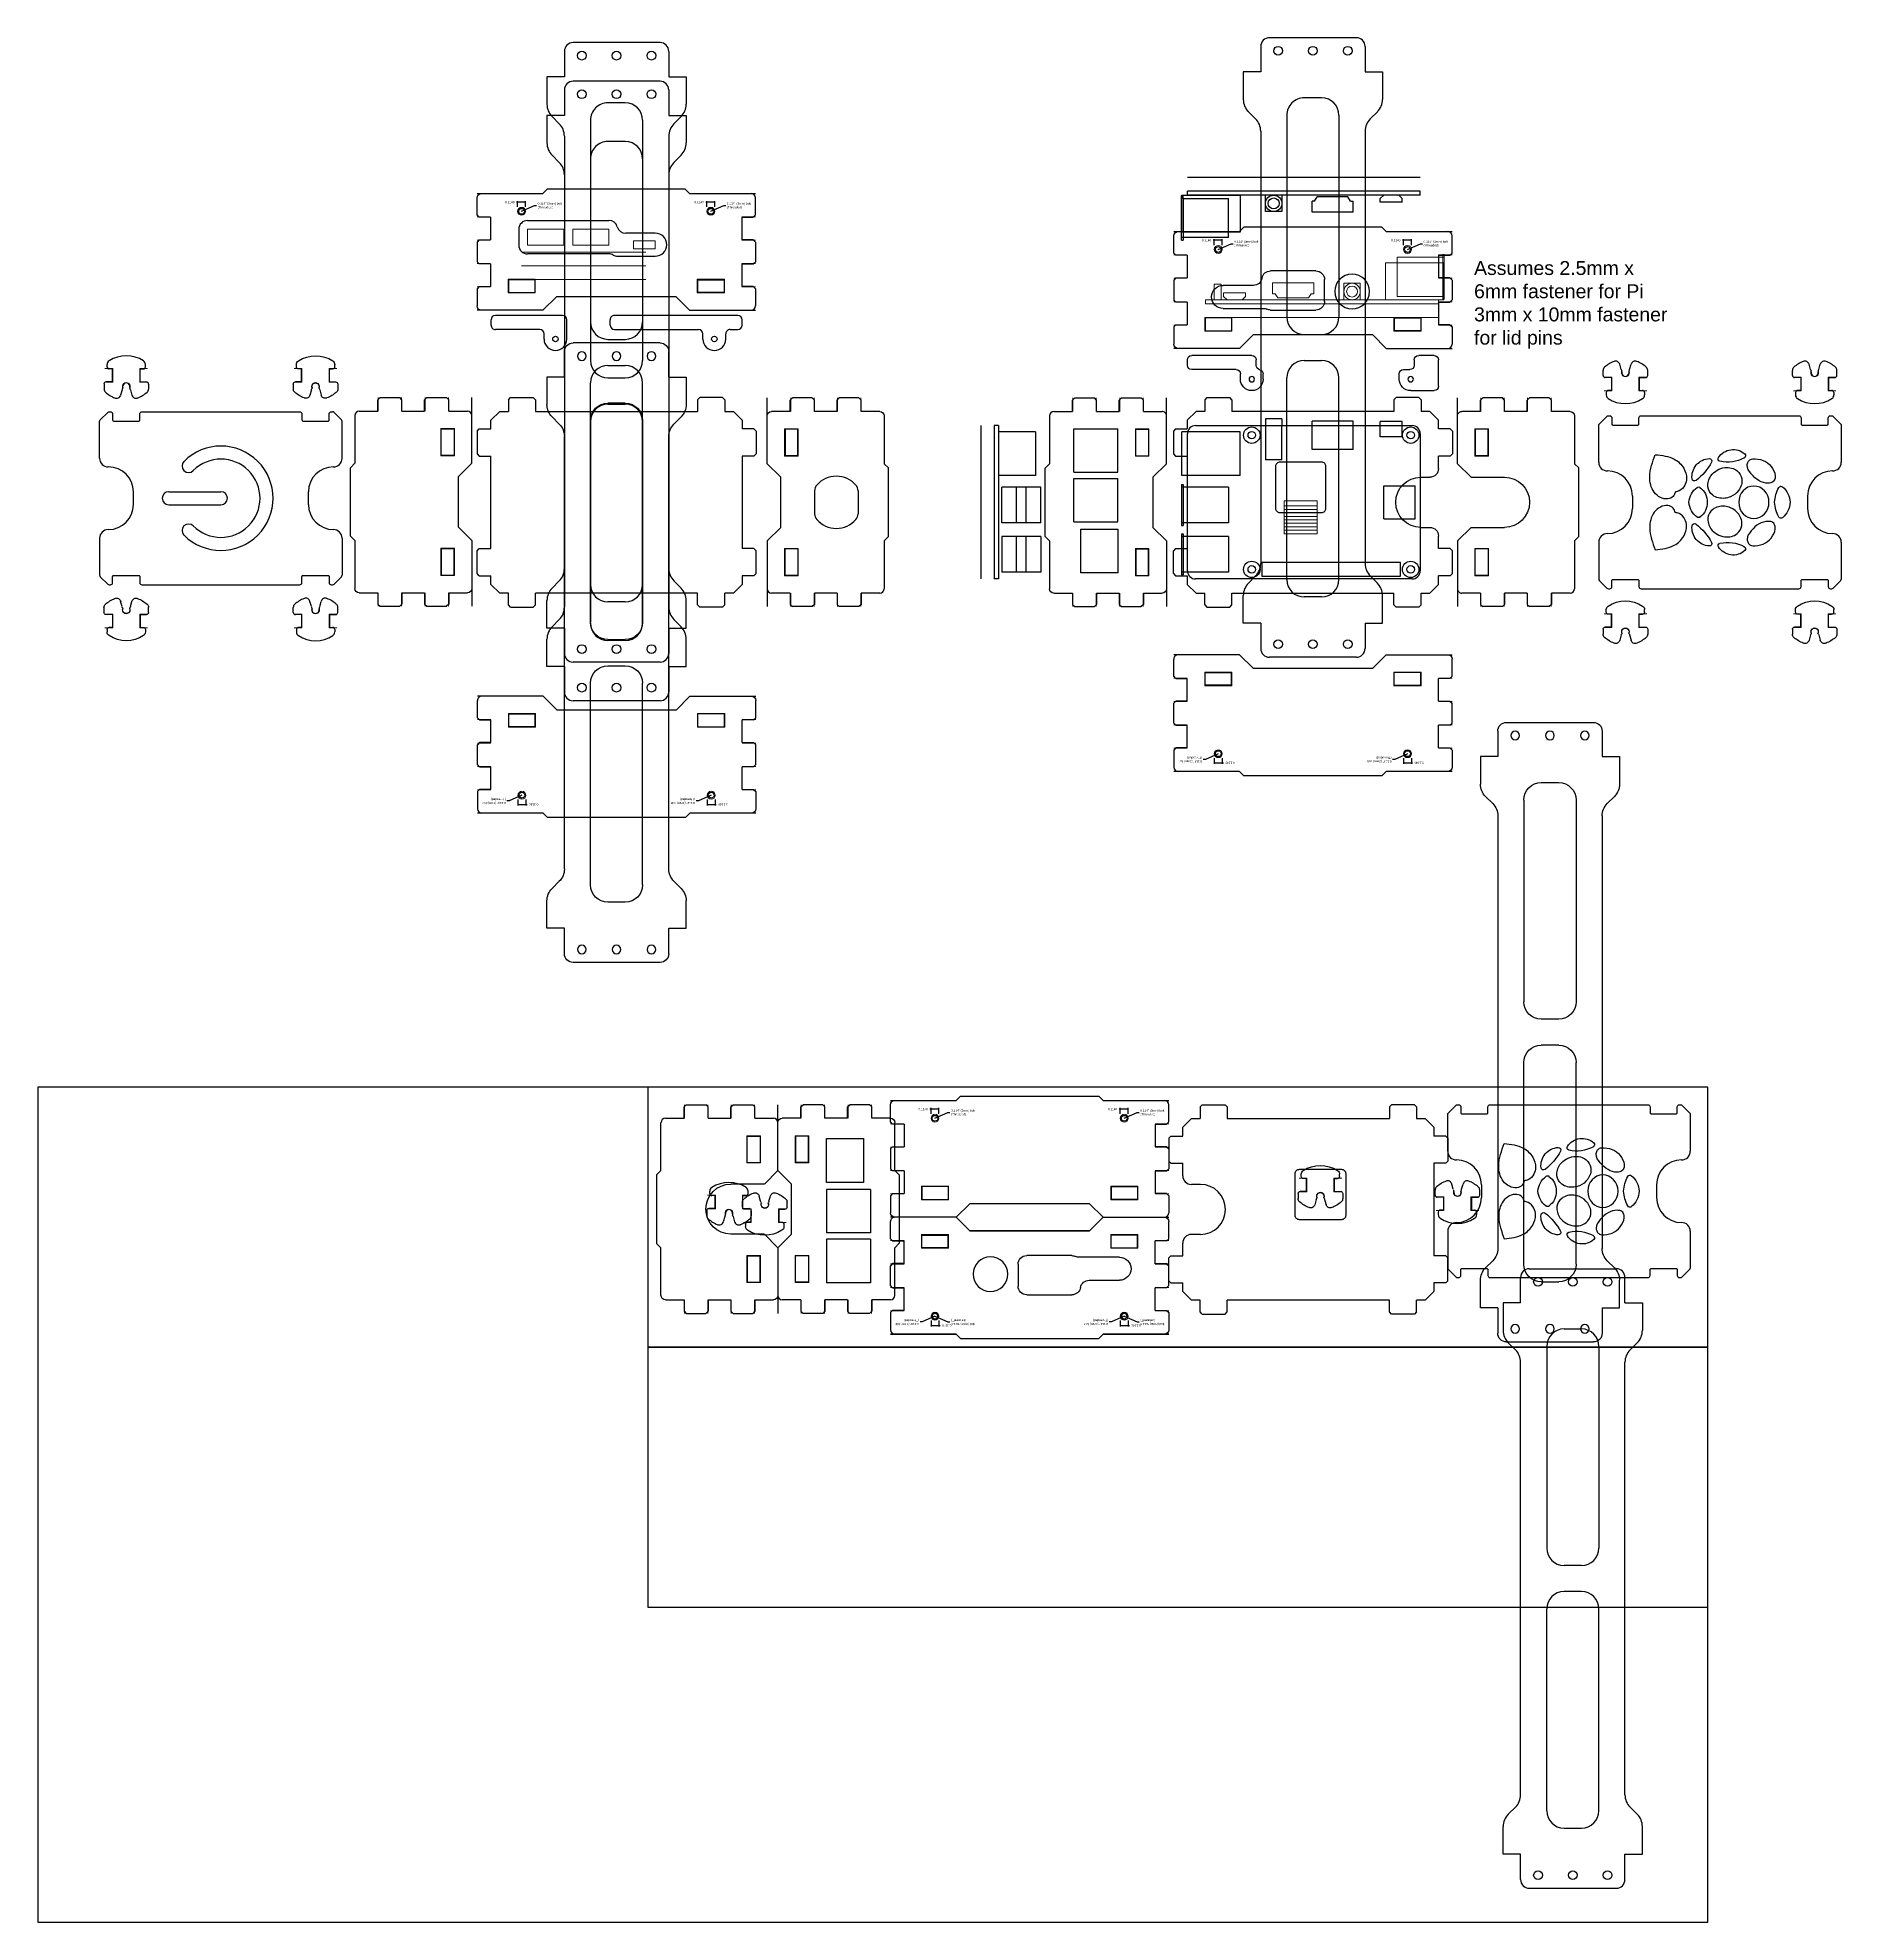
# Model space of a CAD drawing. Header units: inches. Extents: x -65 to 75, y -18 to 34.
# Drawn here: x 29.66 to 55.58, y -5.72 to 21.37 of the extents above; entities that cross this region are included whole.
import ezdxf

# ---------------------------------------------------------------- set-up
doc = ezdxf.new("R2010")
doc.units = ezdxf.units.IN
doc.header["$MEASUREMENT"] = 0
doc.layers.add('CUT', color=1, linetype='Continuous')
doc.layers.add('NOPLOT', color=40, linetype='Continuous', lineweight=5)
doc.styles.get("Standard").update_dxf_attribs({"font": 'arial.ttf'})
doc.dimstyles.get("Standard").update_dxf_attribs({"dimtxt": 0.18, "dimasz": 0.18, "dimexe": 0.18, "dimexo": 0.0625, "dimgap": 0.09, "dimtad": 0, "dimtih": 1, "dimtoh": 1, "dimdec": 4, "dimzin": 0, "dimdsep": 46, "dimtxsty": 'Standard', "dimcen": 0.09, "dimadec": 0, "dimazin": 0, "dimtfac": 1, "dimtdec": 4, "dimtofl": 0, "dimtmove": 0, "dimatfit": 3, "dimfxl": 1, "dimtolj": 1, "dimtzin": 0, "dimarcsym": 0})

# ---------------------------------------------------------------- blocks, each defined once
blk = doc.blocks.new('TabHole2')
for p, q in [((-0.195, 0.0925), (0.195, 0.0925)), ((-0.19, 0.0975), (-0.19, -0.0975)), ((0.19, 0.0975), (0.19, -0.0975)), ((0.195, -0.0925), (-0.195, -0.0925))]:
    blk.add_line(p, q)
at = {"layer": 'NOPLOT'}
for p, q in [((-0.195, 0.0975), (0.195, 0.0975)), ((-0.195, 0.0975), (-0.195, -0.0975)), ((0.195, 0.0975), (0.195, -0.0975)), ((0.195, -0.0975), (-0.195, -0.0975))]:
    blk.add_line(p, q, dxfattribs=at)
blk = doc.blocks.new('TabHole')
blk.add_blockref('TabHole2', (0, 0))
blk = doc.blocks.new('FootCurve')
for p, q in [((-1.14, 0.195), (-0.945, 0)), ((-0.945, 0), (0, 0))]:
    blk.add_line(p, q)
blk = doc.blocks.new('Serration_2')
for p, q in [((0, 1.6175), (0, 1.349)), ((0, 1.349), (0.16375, 1.349)), ((0.16375, 1.349), (0.195, 1.31775)), ((0.195, 1.31775), (0.195, 1.03425)), ((0, 1.003), (0, 0.677)), ((0, 1.003), (0.16375, 1.003)), ((0.16375, 1.003), (0.195, 1.03425)), ((0, 0.677), (0.16375, 0.677)), ((0.16375, 0.677), (0.195, 0.64575)), ((0.195, 0.64575), (0.195, 0.36225)), ((0, 0.331), (0, 0.0625)), ((0, 0.331), (0.16375, 0.331)), ((0.16375, 0.331), (0.195, 0.36225))]:
    blk.add_line(p, q)
for centre, start, end in [((-0.0625, 1.6175), 0, 90), ((-0.0625, 0.0625), 270, 0)]:
    blk.add_arc(centre, 0.0625, start, end)
at = {"layer": 'NOPLOT'}
for p, q in [((0, 1.344), (0.195, 1.344)), ((0, 1.008), (0.195, 1.008)), ((0, 0.672), (0.195, 0.672)), ((0, 0.336), (0.195, 0.336))]:
    blk.add_line(p, q, dxfattribs=at)
blk = doc.blocks.new('Back')
for p, q in [((-0.555, -0.062), (-0.492, 0)), ((-0.492, 0), (0.493, 0)), ((0.555, -0.062), (0.493, 0)), ((-0.555, -0.062), (-1.243, -0.062)), ((1.243, -0.062), (0.555, -0.062)), ((-0.36, -1.547), (-0.36, -1.068)), ((0.36, -1.547), (0.36, -1.068))]:
    blk.add_line(p, q)
for start, end in [(90, 180), (360, 90)]:
    blk.add_arc((0, -1.068), 0.36, start, end)
at = {"xscale": -1}
for name, p in [('Serration_2', (-1.305, -1.743)), ('TabHole', (-0.86, -1.395)), ('FootCurve', (-1.5, -1.743))]:
    blk.add_blockref(name, p, dxfattribs=at)
for name, p in [('Serration_2', (1.305, -1.743)), ('TabHole', (0.86, -1.395)), ('FootCurve', (1.5, -1.743))]:
    blk.add_blockref(name, p)
blk = doc.blocks.new('Front')
for p, q in [((-0.555, -0.063), (-1.243, -0.063)), ((-0.555, -0.063), (-0.493, 0)), ((-0.493, 0), (0.492, 0)), ((0.492, 0), (0.555, -0.063)), ((1.242, -0.063), (0.555, -0.063)), ((-0.384, -0.512), (-0.384, -1.043)), ((-0.282, -0.411), (-0.282, -1.043)), ((0.343, -0.411), (0.343, -1.043)), ((0.433, -0.411), (0.433, -1.043)), ((-0.384, -1.043), (-1.014, -1.043)), ((-0.282, -1.043), (0.343, -1.043)), ((0.433, -1.043), (1.058, -1.043)), ((0.36, -1.548), (-0.36, -1.548))]:
    blk.add_line(p, q)
for points in [[(-1.014, -1.043), (-1.014, -0.512), (-0.384, -0.512)], [(-0.282, -0.411), (0.343, -0.411)], [(0.433, -0.411), (1.058, -0.411), (1.058, -1.043)]]:
    blk.add_lwpolyline(points)
at = {"xscale": -1}
for name, p in [('Serration_2', (-1.305, -1.743)), ('TabHole', (-0.86, -1.395)), ('FootCurve', (-1.5, -1.743))]:
    blk.add_blockref(name, p, dxfattribs=at)
for name, p in [('Serration_2', (1.305, -1.743)), ('TabHole', (0.86, -1.395)), ('FootCurve', (1.5, -1.743))]:
    blk.add_blockref(name, p)
blk = doc.blocks.new('Serration_3')
for p, q in [((-0.03125, 1.339), (0, 1.37025)), ((0, 1.37025), (0, 1.6175)), ((-0.195, 1.339), (-0.03125, 1.339)), ((-0.195, 1.339), (-0.195, 1.013)), ((-0.03125, 1.013), (-0.195, 1.013)), ((-0.03125, 1.013), (0, 0.98175)), ((0, 0.98175), (0, 0.69825)), ((-0.195, 0.667), (-0.03125, 0.667)), ((-0.195, 0.667), (-0.195, 0.341)), ((-0.03125, 0.667), (0, 0.69825)), ((-0.03125, 0.341), (-0.195, 0.341)), ((-0.03125, 0.341), (0, 0.30975)), ((0, 0.30975), (0, 0.0625))]:
    blk.add_line(p, q)
for centre, start, end in [((-0.0625, 1.6175), 0, 90), ((-0.0625, 0.0625), 270, 0)]:
    blk.add_arc(centre, 0.0625, start, end)
at = {"layer": 'NOPLOT'}
for p, q in [((-0.195, 1.344), (0, 1.344)), ((-0.195, 1.008), (0, 1.008)), ((-0.195, 0.672), (0, 0.672)), ((-0.195, 0.336), (0, 0.336))]:
    blk.add_line(p, q, dxfattribs=at)
blk = doc.blocks.new('_ArchTick')
at = {"color": 0, "linetype": 'ByBlock', "const_width": 0.15}
blk.add_lwpolyline([(-0.5, -0.5), (0.5, 0.5)], dxfattribs=at)
blk = doc.blocks.new('*D58')
at = {"layer": 'Defpoints', "color": 0, "transparency": 16777216}
for p in [(46.787, 17.376), (46.787, 17.244), (46.901, 17.244)]:
    blk.add_point(p, dxfattribs=at)
at = {"layer": 'NOPLOT', "color": 0, "lineweight": -2, "transparency": 16777216}
for p, q in [((46.787, 17.376), (46.771, 17.376)), ((46.787, 17.307), (46.787, 17.392)), ((46.901, 17.376), (46.787, 17.376)), ((46.901, 17.307), (46.901, 17.392))]:
    blk.add_line(p, q, dxfattribs=at)
at = {"layer": 'NOPLOT', "color": 0, "lineweight": -2, "transparency": 16777216, "xscale": 0.015625, "yscale": 0.015625, "zscale": 0.015625, "rotation": 180}
blk.add_blockref('_ArchTick', (46.787, 17.376), dxfattribs=at)
at = {"layer": 'NOPLOT', "color": 0, "lineweight": -2, "transparency": 16777216, "xscale": 0.015625, "yscale": 0.015625, "zscale": 0.015625}
blk.add_blockref('_ArchTick', (46.901, 17.376), dxfattribs=at)
at = {"layer": 'NOPLOT', "color": 0, "transparency": 16777216, "insert": (46.675, 17.376), "char_height": 0.0312, "attachment_point": 5}
blk.add_mtext('\\A1;0.1140', dxfattribs=at)
blk = doc.blocks.new('Spacer')
for p, q in [((-0.75, -0.24), (-0.75, 0.125)), ((-0.625, 0.25), (0.625, 0.25)), ((0.75, -0.24), (0.75, 0.125)), ((-0.75, -0.24), (-1, -0.24)), ((-0.75, -0.24), (-1, -0.24)), ((-1, -0.24), (-1, -0.636)), ((0.75, -0.24), (1, -0.24)), ((1, -0.24), (1, -0.636)), ((-0.125, -0.615), (0.125, -0.615)), ((-0.927, -0.813), (-0.823, -0.917)), ((-0.375, -0.865), (-0.375, -3.764)), ((0.375, -0.865), (0.375, -3.764)), ((0.927, -0.813), (0.823, -0.917)), ((-0.75, -7.31), (-0.75, -1.094)), ((0.75, -7.31), (0.75, -1.094)), ((0.125, -4.014), (-0.125, -4.014)), ((0.125, -4.389), (-0.125, -4.389)), ((-0.375, -7.538), (-0.375, -4.639)), ((0.375, -7.538), (0.375, -4.639)), ((-0.927, -7.59), (-0.823, -7.486)), ((0.927, -7.59), (0.823, -7.486)), ((-1, -8.163), (-1, -7.767)), ((-0.125, -7.788), (0.125, -7.788)), ((1, -8.163), (1, -7.767)), ((-0.75, -8.163), (-1, -8.163)), ((-0.75, -8.163), (-1, -8.163)), ((-0.75, -8.528), (-0.75, -8.163)), ((0.75, -8.528), (0.75, -8.163)), ((0.75, -8.163), (1, -8.163)), ((-0.625, -8.653), (0.625, -8.653))]:
    blk.add_line(p, q)
for centre in [(-0.5, 0.062), (0, 0.062), (0.5, 0.062), (-0.5, -8.466), (0, -8.466), (0.5, -8.466)]:
    blk.add_circle(centre, 0.0625)
for centre, radius, start, end in [((-0.625, 0.125), 0.125, 90, 180), ((0.625, 0.125), 0.125, 0, 90), ((-0.75, -0.636), 0.25, 180, 225), ((-0.125, -0.865), 0.25, 90, 180), ((0.125, -0.865), 0.25, 0, 90), ((0.75, -0.636), 0.25, 315, 0), ((-1, -1.094), 0.25, 0, 45), ((1, -1.094), 0.25, 135, 180), ((-0.125, -3.764), 0.25, 180, 270), ((0.125, -3.764), 0.25, 270, 360), ((-0.125, -4.639), 0.25, 90, 180), ((0.125, -4.639), 0.25, 0, 90), ((-1, -7.31), 0.25, 315, 0), ((1, -7.31), 0.25, 180, 225), ((-0.125, -7.538), 0.25, 180, 270), ((0.125, -7.538), 0.25, 270, 0), ((-0.75, -7.767), 0.25, 135, 180), ((0.75, -7.767), 0.25, 0, 45), ((-0.625, -8.528), 0.125, 180, 270), ((0.625, -8.528), 0.125, 270, 0)]:
    blk.add_arc(centre, radius, start, end)
blk = doc.blocks.new('Baseplate')
for p, q in [((-0.5, 1.474), (-0.469, 1.505)), ((-0.5, 1.474), (-0.5, 1.305)), ((-0.469, 1.505), (-0.141, 1.505)), ((-0.141, 1.505), (-0.11, 1.474)), ((-0.11, 1.474), (-0.11, 1.305)), ((2.22, 1.474), (2.251, 1.505)), ((2.22, 1.474), (2.22, 1.305)), ((2.579, 1.505), (2.251, 1.505)), ((2.579, 1.505), (2.61, 1.474)), ((2.61, 1.474), (2.61, 1.305)), ((-0.95, 1.024), (-0.919, 1.055)), ((-0.95, 1.024), (-0.95, 0.696)), ((-0.919, 1.055), (-0.75, 1.055)), ((3.029, 1.055), (2.86, 1.055)), ((3.029, 1.055), (3.06, 1.024)), ((3.06, 1.024), (3.06, 0.696)), ((-0.95, 0.696), (-0.919, 0.665)), ((-0.919, 0.665), (-0.75, 0.665)), ((-0.75, 0.485), (-0.75, 0.665)), ((3.029, 0.665), (2.86, 0.665)), ((3.06, 0.696), (3.029, 0.665)), ((-0.495, 0.36), (-0.625, 0.36)), ((-0.75, -0.665), (-0.75, -0.485)), ((-0.495, -0.36), (-0.625, -0.36)), ((-0.95, -0.696), (-0.919, -0.665)), ((-0.95, -1.024), (-0.95, -0.696)), ((-0.919, -0.665), (-0.75, -0.665)), ((3.029, -0.665), (2.86, -0.665)), ((3.029, -0.665), (3.06, -0.696)), ((3.06, -1.024), (3.06, -0.696)), ((-0.919, -1.055), (-0.95, -1.024)), ((-0.919, -1.055), (-0.75, -1.055)), ((3.029, -1.055), (2.86, -1.055)), ((3.06, -1.024), (3.029, -1.055)), ((-0.5, -1.474), (-0.5, -1.305)), ((-0.11, -1.474), (-0.11, -1.305)), ((2.22, -1.474), (2.22, -1.305)), ((2.61, -1.474), (2.61, -1.305)), ((-0.469, -1.505), (-0.5, -1.474)), ((-0.469, -1.505), (-0.141, -1.505)), ((-0.141, -1.505), (-0.11, -1.474)), ((2.251, -1.505), (2.22, -1.474)), ((2.579, -1.505), (2.251, -1.505)), ((2.61, -1.474), (2.579, -1.505))]:
    blk.add_line(p, q)
for points in [[(-0.75, 1.055), (-0.75, 1.18), (-0.625, 1.305), (-0.5, 1.305)], [(-0.11, 1.305), (2.22, 1.305)], [(2.61, 1.305), (2.735, 1.305), (2.86, 1.18), (2.86, 1.055)], [(2.86, 0.665), (2.86, -0.665)], [(-0.5, -1.305), (-0.625, -1.305), (-0.75, -1.18), (-0.75, -1.055)], [(2.86, -1.055), (2.86, -1.18), (2.735, -1.305), (2.61, -1.305)], [(2.22, -1.305), (-0.11, -1.305)]]:
    blk.add_lwpolyline(points)
blk.add_lwpolyline([(0.93, 0.577), (1.53, 0.577, -0.414214), (1.592, 0.515), (1.592, -0.085, -0.414214), (1.53, -0.148), (0.93, -0.148, -0.414214), (0.867, -0.085), (0.867, 0.515, -0.414214)], format="xyb", close=True)
for centre, radius, start, end in [((-0.625, 0.485), 0.125, 180, 270), ((-0.495, 0), 0.36, 270, 90), ((-0.625, -0.485), 0.125, 90, 180)]:
    blk.add_arc(centre, radius, start, end)
blk = doc.blocks.new('RaspPi')
for p, q in [((3, 28), (82, 28)), ((154, -28), (154, 28)), ((154, 28), (155.5, 28)), ((155.5, -28), (155.5, 28)), ((160.45, -28), (160.45, 28)), ((0, -25), (0, 25)), ((57.82, 27), (7.18, 27)), ((7.18, 27), (7.18, 22)), ((7.18, 22), (57.82, 22)), ((57.82, 22), (57.82, 27)), ((69.96, 12.45), (69.96, 25.55)), ((69.96, 25.55), (87.16, 25.55)), ((85, 25), (85, -25)), ((86.56, 11.5), (86.56, 26.5)), ((87.16, 26.5), (86.56, 26.5)), ((87.16, 11.5), (87.16, 26.5)), ((138.5, 25.55), (152.8, 25.55)), ((138.5, 12.45), (138.5, 25.55)), ((143.9, 25.55), (143.9, 12.45)), ((147.4, 25.55), (147.4, 12.45)), ((152.8, 12.45), (152.8, 25.55)), ((69.96, 12.45), (87.16, 12.45)), ((69.96, -5.55), (69.96, 7.55)), ((69.96, 7.55), (87.16, 7.55)), ((87.16, 11.5), (86.56, 11.5)), ((86.56, -6.5), (86.56, 8.5)), ((87.16, 8.5), (86.56, 8.5)), ((87.16, -6.5), (87.16, 8.5)), ((138.5, 12.45), (152.8, 12.45)), ((138.5, 7.55), (152.8, 7.55)), ((138.5, 7.55), (138.5, -5.55)), ((143.9, 7.55), (143.9, -5.55)), ((147.4, 7.55), (147.4, -5.55)), ((152.8, 7.55), (152.8, -5.55)), ((13.3, 6), (1.9, 6)), ((1.9, 6), (1.9, -6)), ((13.3, 6), (13.3, -6)), ((13.3, -6), (1.9, -6)), ((69.96, -5.55), (87.16, -5.55)), ((87.16, -6.5), (86.56, -6.5)), ((138.5, -5.55), (152.8, -5.55)), ((65.75, -9.75), (65.75, -25.75)), ((65.75, -9.75), (87, -9.75)), ((87, -9.75), (87, -25.75)), ((140.5, -25.75), (140.5, -9.75)), ((140.5, -9.75), (154, -9.75)), ((24.5, -19.25), (24.5, -29.6)), ((24.5, -19.25), (39.5, -19.25)), ((39.5, -19.25), (39.5, -29.6)), ((50.5, -15.5), (56.5, -15.5)), ((50.5, -15.5), (50.5, -28)), ((56.5, -28), (56.5, -15.5)), ((6.6, -23.85), (6.6, -29.5)), ((6.6, -23.85), (14.6, -23.85)), ((14.6, -23.85), (14.6, -29.5)), ((65.75, -25.75), (87, -25.75)), ((140.5, -25.75), (154, -25.75)), ((82, -28), (3, -28)), ((6.6, -29.5), (14.6, -29.5)), ((24.5, -29.6), (39.5, -29.6)), ((50.5, -30.5), (50.5, -28)), ((50.5, -30.5), (56.5, -30.5)), ((56.5, -30.5), (56.5, -28)), ((154, -28), (155.5, -28)), ((86.56, -96.61), (86.56, -95.66)), ((87.16, -95.66), (86.56, -95.66)), ((87.16, -95.66), (87.16, -111.86)), ((65.75, -98.61), (87, -98.61)), ((65.75, -112.11), (65.75, -98.61)), ((69.96, -96.61), (87.16, -96.61)), ((69.96, -96.61), (69.96, -110.91)), ((86.56, -110.91), (86.56, -96.61)), ((87, -98.61), (87, -112.11)), ((6.6, -109.61), (14.6, -109.61)), ((6.6, -109.61), (6.6, -110.86)), ((14.6, -109.61), (14.6, -110.86)), ((24.5, -105.96), (39.5, -105.96)), ((24.5, -105.96), (24.5, -109.96)), ((25.45, -109.96), (24.5, -109.96)), ((25.45, -109.96), (26.4, -111.46)), ((38.55, -109.96), (37.6, -111.46)), ((38.55, -109.96), (39.5, -109.96)), ((39.5, -105.96), (39.5, -109.96)), ((50.5, -112.11), (50.5, -106.11)), ((50.5, -106.11), (56.5, -106.11)), ((56.5, -106.11), (56.5, -112.11)), ((0, -112.11), (0, -113.61)), ((0, -112.11), (85, -112.11)), ((0, -113.61), (85, -113.61)), ((6.6, -110.86), (7.85, -112.11)), ((14.6, -110.86), (13.35, -112.11)), ((26.4, -111.46), (37.6, -111.46)), ((87, -112.11), (65.75, -112.11)), ((86.56, -110.91), (69.96, -110.91)), ((85, -112.11), (85, -113.61)), ((86.56, -110.91), (86.56, -111.86)), ((87.16, -111.86), (86.56, -111.86)), ((0, -118.56), (85, -118.56))]:
    blk.add_line(p, q)
for centre, radius in [((3.5, 24.5), 3), ((3.5, 24.5), 1.38), ((61.5, 24.5), 3), ((61.5, 24.5), 1.38), ((3.5, -24.5), 3), ((3.5, -24.5), 1.38), ((61.5, -24.5), 3), ((61.5, -24.5), 1.38), ((53.5, -109.11), 3), ((53.5, -109.11), 2)]:
    blk.add_circle(centre, radius)
for centre, start, end in [((3, 25), 90, 180), ((82, 25), 0, 90), ((3, -25), 180, 270), ((82, -25), 270, 0)]:
    blk.add_arc(centre, 3, start, end)
at = {"layer": 'NOPLOT'}
for p, q in [((49.66, 11.49), (37.59, 11.49)), ((37.59, -0.57), (37.59, 11.49)), ((49.66, 10.22), (37.59, 10.22)), ((49.66, 8.95), (37.59, 8.95)), ((49.66, 7.68), (37.59, 7.68)), ((49.66, -0.57), (49.66, 11.49)), ((49.66, 6.41), (37.59, 6.41)), ((49.66, 5.14), (37.59, 5.14)), ((49.66, 3.87), (37.59, 3.87)), ((49.66, 2.6), (37.59, 2.6)), ((49.66, 1.33), (37.59, 1.33)), ((49.66, -0.57), (37.59, -0.57))]:
    blk.add_line(p, q, dxfattribs=at)
blk = doc.blocks.new('Pi_SideView')
for p, q in [((0, 0.281), (0.677, 0.281)), ((0, 0.281), (0, -0.281)), ((0.654, 0.281), (0.654, 0.319)), ((0.677, 0.319), (0.654, 0.319)), ((0.654, -0.281), (0.654, 0.281)), ((0.677, 0.319), (0.677, -0.319)), ((-0.166, 0.203), (0.671, 0.203)), ((-0.166, -0.329), (-0.166, 0.203)), ((0.671, 0.203), (0.671, -0.329)), ((-2.629, -0.329), (-2.629, -0.104)), ((-2.629, -0.104), (-2.529, -0.104)), ((-2.529, -0.329), (-2.529, -0.104)), ((-2.494, -0.23), (-2.18, -0.23)), ((-2.494, -0.23), (-2.494, -0.28)), ((-2.18, -0.23), (-2.18, -0.28)), ((-1.79, -0.087), (-1.199, -0.087)), ((-1.79, -0.087), (-1.79, -0.244)), ((-1.752, -0.244), (-1.79, -0.244)), ((-1.752, -0.244), (-1.715, -0.303)), ((-1.237, -0.244), (-1.274, -0.303)), ((-1.237, -0.244), (-1.199, -0.244)), ((-1.199, -0.087), (-1.199, -0.244)), ((-0.766, -0.329), (-0.766, -0.093)), ((-0.766, -0.093), (-0.53, -0.093)), ((-0.53, -0.093), (-0.53, -0.329)), ((-2.754, -0.329), (-2.754, -0.388)), ((-2.754, -0.329), (0.592, -0.329)), ((-2.754, -0.388), (0.592, -0.388)), ((-2.494, -0.28), (-2.445, -0.329)), ((-2.18, -0.28), (-2.229, -0.329)), ((-1.715, -0.303), (-1.274, -0.303)), ((0.671, -0.329), (-0.166, -0.329)), ((0.654, -0.281), (0, -0.281)), ((0.592, -0.329), (0.592, -0.388)), ((0.654, -0.281), (0.654, -0.319)), ((0.677, -0.319), (0.654, -0.319)), ((-2.754, -0.583), (0.592, -0.583))]:
    blk.add_line(p, q)
for radius in [0.118, 0.0787]:
    blk.add_circle((-0.648, -0.211), radius)
blk = doc.blocks.new('PiSymbol')
at = {"layer": 'CUT'}
for centre, radius, start, end in [((-0.346, 0.142), 0.246, 83.4596, 177.2954), ((-0.95, 0.853), 0.836, 299.1813, 321.5738), ((-0.321, 0.354), 0.0327, 321.5738, 83.4596), ((-0.175, 0.298), 0.0327, 144.9719, 216.5639), ((0.013, 0.167), 0.262, 92.8357, 144.9719), ((-0.009, 0.422), 0.239, 216.5639, 272.151), ((-0.013, 0.167), 0.262, 35.0281, 87.1643), ((0.009, 0.422), 0.239, 267.849, 323.4361), ((0.175, 0.298), 0.0327, 323.4361, 35.0281), ((0.321, 0.354), 0.0327, 96.5404, 218.4262), ((0.95, 0.853), 0.836, 218.4262, 240.8187), ((0.345, 0.142), 0.246, 2.7046, 96.5404), ((-0.477, -0.169), 0.237, 122.6242, 221.611), ((-0.587, 0.003), 0.0327, 13.7258, 122.6242), ((-0.997, -0.097), 0.454, 330.5094, 13.7258), ((-0.559, 0.152), 0.0327, 177.2954, 299.1813), ((0.558, 0.152), 0.0327, 240.8187, 2.7046), ((0.996, -0.097), 0.454, 166.2742, 209.4906), ((0.587, 0.003), 0.0327, 57.3758, 166.2742), ((0.477, -0.169), 0.237, 318.389, 57.3758), ((-0.63, -0.304), 0.0327, 221.611, 330.5094), ((0.629, -0.304), 0.0327, 209.4906, 318.389), ((0.024, -1.19), 0.461, 93.055, 119.122), ((-0.025, -1.19), 0.461, 60.878, 86.945), ((-0.184, -0.816), 0.0327, 119.122, 218.8394), ((0.002, -0.666), 0.272, 218.8394, 269.4443), ((-0.003, -0.666), 0.272, 270.5557, 321.1606), ((0.184, -0.816), 0.0327, 321.1606, 60.878)]:
    blk.add_arc(centre, radius, start, end, dxfattribs=at)
blk.add_ellipse((0, -0.449), major_axis=(-0.22, 0), ratio=0.930887, dxfattribs=at)
for points, knots in [([(-0.14, 0.613), (-0.118, 0.62), (-0.07, 0.635), (-0.02, 0.757), (-0.125, 0.929), (-0.38, 0.984), (-0.547, 0.921), (-0.644, 0.885)], [0.8936892, 0.8936892, 0.8936892, 0.8936892, 0.9636226, 1.0498183, 1.2668456, 1.5012888, 1.8271198, 1.8271198, 1.8271198, 1.8271198]), ([(-0.644, 0.885), (-0.635, 0.795), (-0.618, 0.644), (-0.477, 0.493), (-0.338, 0.451), (-0.222, 0.477), (-0.155, 0.542), (-0.144, 0.596), (-0.14, 0.613)], [0, 0, 0, 0, 0.2810917, 0.4696819, 0.623563, 0.7199689, 0.8387473, 0.8936892, 0.8936892, 0.8936892, 0.8936892]), ([(0.139, 0.613), (0.117, 0.62), (0.068, 0.635), (0.018, 0.757), (0.124, 0.929), (0.379, 0.984), (0.546, 0.921), (0.643, 0.885)], [0.8936892, 0.8936892, 0.8936892, 0.8936892, 0.9636226, 1.0498183, 1.2668456, 1.5012888, 1.8271198, 1.8271198, 1.8271198, 1.8271198]), ([(0.643, 0.885), (0.633, 0.795), (0.617, 0.644), (0.475, 0.493), (0.337, 0.451), (0.221, 0.477), (0.154, 0.542), (0.142, 0.596), (0.139, 0.613)], [0, 0, 0, 0, 0.2810917, 0.4696819, 0.623563, 0.7199689, 0.8387473, 0.8936892, 0.8936892, 0.8936892, 0.8936892]), ([(-0.054, -0.055), (-0.057, -0.081), (-0.076, -0.154), (-0.156, -0.26), (-0.308, -0.309), (-0.452, -0.224), (-0.492, -0.038), (-0.392, 0.138), (-0.215, 0.194), (-0.071, 0.11), (-0.049, 0.002), (-0.054, -0.055), (-0.054, -0.055)], [0.094843, 0.094843, 0.094843, 0.094843, 0.179843, 0.331355, 0.501424, 0.633474, 0.814835, 1.047571, 1.214714, 1.349568, 1.527963, 1.528765, 1.528765, 1.528765, 1.528765]), ([(0.053, -0.055), (0.056, -0.081), (0.075, -0.154), (0.155, -0.26), (0.307, -0.309), (0.451, -0.224), (0.491, -0.038), (0.391, 0.138), (0.214, 0.194), (0.07, 0.11), (0.049, 0.002), (0.053, -0.055), (0.053, -0.055)], [0.094843, 0.094843, 0.094843, 0.094843, 0.179843, 0.331355, 0.501424, 0.633474, 0.814835, 1.047571, 1.214714, 1.349568, 1.527963, 1.528765, 1.528765, 1.528765, 1.528765])]:
    blk.add_open_spline(points, degree=3, knots=knots, dxfattribs=at)
for points in [[(-0.549, -0.371), (-0.5, -0.358), (-0.384, -0.414), (-0.292, -0.519), (-0.258, -0.646), (-0.275, -0.706), (-0.327, -0.737), (-0.455, -0.702), (-0.551, -0.607), (-0.588, -0.466), (-0.58, -0.404), (-0.549, -0.371)], [(0.549, -0.371), (0.5, -0.358), (0.384, -0.414), (0.292, -0.519), (0.258, -0.646), (0.274, -0.706), (0.327, -0.737), (0.455, -0.702), (0.55, -0.607), (0.588, -0.466), (0.58, -0.404), (0.549, -0.371)]]:
    blk.add_spline(points, degree=3, dxfattribs=at)
blk = doc.blocks.new('Lid2')
for p, q in [((-1.258, -1.075), (-1.258, -1.255)), ((1.257, -1.075), (1.257, -1.255)), ((1.742, -1.74), (1.742, -2.269)), ((1.627, -2.398), (1.733, -2.292))]:
    blk.add_line(p, q)
for points in [[(-1.742, -0.59), (-1.742, -0.06, -0.198912), (-1.733, -0.038), (-1.627, 0.068, -0.198912), (-1.605, 0.078), (-1.586, 0.078, -0.414214), (-1.555, 0.046), (-1.555, -0.039, 0.414214), (-1.539, -0.055), (-1.181, -0.055, 0.414214), (-1.165, -0.039), (-1.165, 0.046, -0.414214), (-1.134, 0.078), (1.134, 0.078, -0.414214), (1.165, 0.046), (1.165, -0.039, 0.414214), (1.181, -0.055), (1.539, -0.055, 0.414214), (1.555, -0.039), (1.555, 0.046, -0.414214), (1.586, 0.078), (1.605, 0.078, -0.198912), (1.627, 0.068), (1.733, -0.038, -0.198912), (1.742, -0.06), (1.742, -0.59)], [(-1.742, -1.74), (-1.742, -2.269, 0.198912), (-1.733, -2.292), (-1.627, -2.398, 0.198912), (-1.605, -2.407), (-1.586, -2.407, 0.414214), (-1.555, -2.376), (-1.555, -2.29, -0.414214), (-1.539, -2.275), (-1.181, -2.275, -0.414214), (-1.165, -2.29), (-1.165, -2.376, 0.414214), (-1.134, -2.407), (1.134, -2.407, 0.414214), (1.165, -2.376), (1.165, -2.29, -0.414214), (1.181, -2.275), (1.539, -2.275, -0.414214), (1.555, -2.29), (1.555, -2.376, 0.414214), (1.586, -2.407), (1.605, -2.407)]]:
    blk.add_lwpolyline(points, format="xyb")
for centre, radius, start, end in [((-1.618, -0.59), 0.125, 180, 270), ((-1.618, -1.075), 0.36, 0, 90), ((1.617, -1.075), 0.36, 90, 180), ((1.617, -0.59), 0.125, 270, 0), ((-1.618, -1.255), 0.36, 270, 0), ((1.617, -1.255), 0.36, 180, 270), ((-1.618, -1.74), 0.125, 90, 180), ((1.617, -1.74), 0.125, 0, 90), ((1.605, -2.376), 0.0312, 270, 315), ((1.711, -2.269), 0.0312, 315, 0)]:
    blk.add_arc(centre, radius, start, end)
at = {"xscale": -1.062354987448263, "yscale": 1.062354987448263, "zscale": 1.062354987448263, "rotation": 90}
blk.add_blockref('PiSymbol', (0.009, -1.165), dxfattribs=at)
blk = doc.blocks.new('Latch')
for p, q in [((-0.276, 0.026), (-0.276, 0.06)), ((0.276, 0.026), (0.276, 0.06)), ((-0.32, -0.221), (-0.32, -0.293)), ((-0.2, -0.19), (-0.289, -0.19)), ((-0.2, -0.005), (-0.244, -0.005)), ((-0.2, -0.19), (-0.2, -0.005)), ((0.2, -0.19), (0.2, -0.005)), ((0.2, -0.005), (0.244, -0.005)), ((0.2, -0.19), (0.289, -0.19)), ((0.32, -0.221), (0.32, -0.293)), ((-0.06, -0.304), (-0.081, -0.38)), ((0.06, -0.304), (0.081, -0.38))]:
    blk.add_line(p, q)
for centre, radius, start, end in [((-0.213, 0.06), 0.0625, 123.1255, 180), ((-0.244, 0.026), 0.0312, 180, 270), ((0, -0.267), 0.452, 56.8745, 123.1255), ((0.244, 0.026), 0.0312, 270, 0), ((0.213, 0.06), 0.0625, 0, 56.8745), ((-0.289, -0.221), 0.0312, 90, 180), ((0, -0.258), 0.052, 343.6762, 196.3238), ((0.289, -0.221), 0.0312, 0, 90), ((-0.258, -0.293), 0.0625, 180, 228.6806), ((0, 0), 0.452, 228.6806, 248.7914), ((-0.141, -0.364), 0.0625, 248.7914, 345), ((0, -0.32), 0.0625, 146.1714, 165), ((-0.065, -0.277), 0.0156, 326.1714, 16.3238), ((0.065, -0.277), 0.0156, 163.6762, 213.8286), ((0, -0.32), 0.0625, 15, 33.8286), ((0.141, -0.364), 0.0625, 195, 291.2086), ((0, 0), 0.452, 291.2086, 311.3194), ((0.258, -0.293), 0.0625, 311.3194, 0)]:
    blk.add_arc(centre, radius, start, end)
at = {"layer": 'NOPLOT'}
for p, q in [((-0.195, 0), (-0.306, 0)), ((-0.195, -0.195), (-0.195, 0)), ((-0.195, -0.195), (-0.306, -0.195)), ((0.195, -0.195), (0.195, 0)), ((0.195, 0), (0.306, 0)), ((0.306, -0.195), (0.195, -0.195))]:
    blk.add_line(p, q, dxfattribs=at)
blk.add_arc((0, -0.258), 0.057, 332.8707, 207.1293, dxfattribs=at)
blk = doc.blocks.new('BatteryBack')
for p, q in [((-0.881, 0.555), (-0.881, 1.243)), ((-0.881, 0.555), (-0.943, 0.493)), ((-0.943, 0.493), (-0.943, -0.493)), ((0.604, 0.36), (0.604, -0.36)), ((-0.506, -0.165), (-0.506, 0.165)), ((0.119, -0.165), (0.119, 0.165)), ((-0.881, -0.555), (-0.943, -0.493)), ((-0.881, -1.242), (-0.881, -0.555))]:
    blk.add_line(p, q)
for centre, radius, start, end in [((-0.193, 0), 0.375, 41.4096, 138.5904), ((-0.381, 0.165), 0.125, 138.5904, 180), ((-0.006, 0.165), 0.125, 0, 41.4096), ((-0.381, -0.165), 0.125, 180, 221.4096), ((-0.193, 0), 0.375, 221.4096, 318.5904), ((-0.006, -0.165), 0.125, 318.5904, 0)]:
    blk.add_arc(centre, radius, start, end)
at = {"rotation": 90}
for name, p in [('Serration_2', (0.799, 1.305)), ('FootCurve', (0.799, 1.5)), ('TabHole', (0.452, 0.86))]:
    blk.add_blockref(name, p, dxfattribs=at)
at = {"xscale": -1, "rotation": 90}
for name, p in [('FootCurve', (0.799, -1.5)), ('TabHole', (0.452, -0.86)), ('Serration_2', (0.799, -1.305))]:
    blk.add_blockref(name, p, dxfattribs=at)
blk = doc.blocks.new('PowerBase')
for p, q in [((-3.36, 1.47375), (-3.32875, 1.505)), ((-3.36, 1.47375), (-3.36, 1.305)), ((-3.32875, 1.505), (-3.00125, 1.505)), ((-3.00125, 1.505), (-2.97, 1.47375)), ((-2.97, 1.47375), (-2.97, 1.305)), ((-0.64, 1.47375), (-0.60875, 1.505)), ((-0.64, 1.47375), (-0.64, 1.305)), ((-0.28125, 1.505), (-0.60875, 1.505)), ((-0.28125, 1.505), (-0.25, 1.47375)), ((-0.25, 1.47375), (-0.25, 1.305)), ((-3.81, 1.02375), (-3.77875, 1.055)), ((-3.81, 1.02375), (-3.81, 0.69625)), ((-3.77875, 1.055), (-3.61, 1.055)), ((0.16875, 1.055), (0, 1.055)), ((0.16875, 1.055), (0.2, 1.02375)), ((0.2, 1.02375), (0.2, 0.69625)), ((-3.81, 0.69625), (-3.77875, 0.665)), ((-3.77875, 0.665), (-3.61, 0.665)), ((-3.61, -0.665), (-3.61, 0.665)), ((0.16875, 0.665), (0, 0.665)), ((0.2, 0.69625), (0.16875, 0.665)), ((-3.81, -0.69625), (-3.77875, -0.665)), ((-3.81, -1.02375), (-3.81, -0.69625)), ((-3.77875, -0.665), (-3.61, -0.665)), ((0.16875, -0.665), (0, -0.665)), ((0.16875, -0.665), (0.2, -0.69625)), ((0.2, -1.02375), (0.2, -0.69625)), ((-3.77875, -1.055), (-3.81, -1.02375)), ((-3.77875, -1.055), (-3.61, -1.055)), ((0.16875, -1.055), (0, -1.055)), ((0.2, -1.02375), (0.16875, -1.055)), ((-3.36, -1.47375), (-3.36, -1.305)), ((-2.97, -1.47375), (-2.97, -1.305)), ((-0.64, -1.47375), (-0.64, -1.305)), ((-0.25, -1.47375), (-0.25, -1.305)), ((-3.32875, -1.505), (-3.36, -1.47375)), ((-3.32875, -1.505), (-3.00125, -1.505)), ((-3.00125, -1.505), (-2.97, -1.47375)), ((-0.60875, -1.505), (-0.64, -1.47375)), ((-0.28125, -1.505), (-0.60875, -1.505)), ((-0.25, -1.47375), (-0.28125, -1.505))]:
    blk.add_line(p, q)
for points in [[(-3.61, 1.055), (-3.61, 1.18), (-3.485, 1.305), (-3.36, 1.305)], [(-2.97, 1.305), (-0.64, 1.305)], [(-0.25, 1.305), (-0.125, 1.305), (0, 1.18), (0, 1.055)], [(0, 0.665), (0, -0.665)], [(-3.36, -1.305), (-3.485, -1.305), (-3.61, -1.18), (-3.61, -1.055)], [(0, -1.055), (0, -1.18), (-0.125, -1.305), (-0.25, -1.305)], [(-0.64, -1.305), (-2.97, -1.305)]]:
    blk.add_lwpolyline(points)
blk = doc.blocks.new('Power_Front')
for p, q in [((-0.555, 1.485), (-1.2425, 1.485)), ((-0.555, 1.485), (-0.4925, 1.5475)), ((-0.4925, 1.5475), (0.4925, 1.5475)), ((0.4925, 1.5475), (0.555, 1.485)), ((1.2425, 1.485), (0.555, 1.485)), ((0.36, 0), (-0.36, 0))]:
    blk.add_line(p, q)
at = {"xscale": -1}
for name, p in [('Serration_2', (-1.305, -0.195)), ('TabHole', (-0.86, 0.1525)), ('FootCurve', (-1.5, -0.195))]:
    blk.add_blockref(name, p, dxfattribs=at)
for name, p in [('Serration_2', (1.305, -0.195)), ('FootCurve', (1.5, -0.195)), ('TabHole', (0.86, 0.1525))]:
    blk.add_blockref(name, p)
blk = doc.blocks.new('Power_lid')
for p, q in [((-0.09, -0.36), (0.09, -0.36)), ((-0.094, -0.868), (-0.094, -1.618)), ((0.094, -0.868), (0.094, -1.618)), ((-0.09, -2.875), (0.09, -2.875)), ((-1.233, -3.244), (-1.127, -3.351)), ((1.233, -3.244), (1.127, -3.351)), ((-0.575, -3.36), (-1.105, -3.36)), ((0.575, -3.36), (1.105, -3.36))]:
    blk.add_line(p, q)
for points in [[(-0.575, 0.125), (-1.105, 0.125, 0.198912), (-1.127, 0.116), (-1.233, 0.009, 0.198912), (-1.243, -0.013), (-1.243, -0.031, 0.414214), (-1.211, -0.062), (-1.126, -0.062, -0.414214), (-1.11, -0.078), (-1.11, -0.437, -0.414214), (-1.126, -0.452), (-1.211, -0.452, 0.414214), (-1.243, -0.484), (-1.243, -2.751, 0.414214), (-1.211, -2.783), (-1.126, -2.783, -0.414214), (-1.11, -2.798), (-1.11, -3.157, -0.414214), (-1.126, -3.173), (-1.211, -3.173, 0.414214), (-1.243, -3.204), (-1.243, -3.222)], [(0.575, 0.125), (1.105, 0.125, -0.198912), (1.127, 0.116), (1.233, 0.009, -0.198912), (1.243, -0.013), (1.243, -0.031, -0.414214), (1.211, -0.062), (1.126, -0.062, 0.414214), (1.11, -0.078), (1.11, -0.437, 0.414214), (1.126, -0.452), (1.211, -0.452, -0.414214), (1.243, -0.484), (1.243, -2.751, -0.414214), (1.211, -2.783), (1.126, -2.783, 0.414214), (1.11, -2.798), (1.11, -3.157, 0.414214), (1.126, -3.173), (1.211, -3.173, -0.414214), (1.243, -3.204), (1.243, -3.222)]]:
    blk.add_lwpolyline(points, format="xyb")
for centre, radius, start, end in [((-0.575, 0), 0.125, 0, 90), ((-0.09, 0), 0.36, 180, 270), ((0.09, 0), 0.36, 270, 0), ((0.575, 0), 0.125, 90, 180), ((0, -0.868), 0.0938, 0, 180), ((-0.464, -1.153), 0.0937, 315, 135), ((0.464, -1.153), 0.0937, 45, 225), ((0, -1.618), 0.75, 135, 45), ((0, -1.618), 0.562, 135, 45), ((0, -1.618), 0.0937, 180, 0), ((-0.09, -3.235), 0.36, 90, 180), ((0.09, -3.235), 0.36, 0, 90), ((-1.211, -3.222), 0.0312, 180, 225), ((-0.575, -3.235), 0.125, 270, 0), ((0.575, -3.235), 0.125, 180, 270), ((1.211, -3.222), 0.0312, 315, 0), ((-1.105, -3.329), 0.0312, 225, 270), ((1.105, -3.329), 0.0312, 270, 315)]:
    blk.add_arc(centre, radius, start, end)
blk = doc.blocks.new('Spacer_Front')
for p, q in [((-0.4, -0.102), (-0.4, 0.278)), ((-0.337, 0.34), (-0.115, 0.34)), ((-0.053, 0.2), (-0.053, 0.278)), ((-0.4, 0.2), (-0.4, 0.2)), ((-0.053, 0.2), (-0.053, 0.2)), ((0.102, 0.138), (0.01, 0.138)), ((0.164, 0), (0.164, 0.075)), ((0, -0.164), (-0.337, -0.164))]:
    blk.add_line(p, q)
blk.add_circle((0, 0), 0.0392)
for centre, radius, start, end in [((-0.337, 0.278), 0.0625, 90, 180), ((-0.115, 0.278), 0.0625, 0, 90), ((0.01, 0.2), 0.0625, 180, 270), ((0, 0), 0.164, 270, 0), ((0.102, 0.075), 0.0625, 0, 90), ((-0.337, -0.102), 0.0625, 180, 270)]:
    blk.add_arc(centre, radius, start, end)
blk = doc.blocks.new('Spacer_Front2')
for p, q in [((-0.065, 0.198), (-0.065, 0.278)), ((-0.002, 0.34), (0.864, 0.34)), ((0.927, 0.278), (0.927, 0.2)), ((-0.164, 0), (-0.164, 0.075)), ((-0.065, 0.2), (-0.065, 0.2)), ((0.164, 0), (0.164, 0.075)), ((0.227, 0.138), (0.864, 0.138)), ((0.927, 0.2), (0.927, 0.2))]:
    blk.add_line(p, q)
blk.add_circle((0, 0), 0.0392)
for centre, radius, start, end in [((-0.002, 0.278), 0.0625, 90, 180), ((0.864, 0.278), 0.0625, 0, 90), ((-0.102, 0.075), 0.0625, 101.924, 180), ((0, 0), 0.164, 180, 0), ((-0.127, 0.198), 0.0625, 281.924, 0), ((0.227, 0.075), 0.0625, 90, 180), ((0.864, 0.2), 0.0625, 270, 0)]:
    blk.add_arc(centre, radius, start, end)
blk = doc.blocks.new('PowerBlockSpacer')
for p, q in [((0, 0.039), (0, -0.039)), ((0.173, 0.101), (0.062, 0.101)), ((0.236, 0.239), (0.236, 0.164)), ((0.564, 0.239), (0.564, 0.164)), ((1.835, 0.101), (0.627, 0.101)), ((1.898, 0.039), (1.898, -0.039)), ((0.062, -0.101), (1.835, -0.101))]:
    blk.add_line(p, q)
blk.add_circle((0.4, 0.239), 0.0392)
for centre, radius, start, end in [((0.4, 0.239), 0.164, 0, 180), ((0.062, 0.039), 0.0625, 90, 180), ((0.173, 0.164), 0.0625, 270, 0), ((0.627, 0.164), 0.0625, 180, 270), ((1.835, 0.039), 0.0625, 0, 90), ((0.062, -0.039), 0.0625, 180, 270), ((1.835, -0.039), 0.0625, 270, 0)]:
    blk.add_arc(centre, radius, start, end)
blk = doc.blocks.new('PowerBlockSpacer2')
for p, q in [((-0.164, 0), (-0.164, -0.278)), ((0.164, 0), (0.164, -0.075)), ((0.227, -0.138), (0.864, -0.138)), ((0.927, -0.278), (0.927, -0.2)), ((-0.102, -0.34), (0.864, -0.34))]:
    blk.add_line(p, q)
blk.add_circle((0, 0), 0.0392)
for centre, radius, start, end in [((0, 0), 0.164, 0, 180), ((0.227, -0.075), 0.0625, 180, 270), ((0.864, -0.2), 0.0625, 360, 90), ((-0.102, -0.278), 0.0625, 180, 270), ((0.864, -0.278), 0.0625, 270, 360)]:
    blk.add_arc(centre, radius, start, end)
blk = doc.blocks.new('Threaded3mmBolt')
blk.add_circle((0, 0), 0.042)
at = {"layer": 'NOPLOT'}
blk.add_circle((0, 0), 0.057, dxfattribs=at)
at = {"layer": 'NOPLOT', "insert": (0.23093, 0.08137), "char_height": 0.03125, "attachment_point": 4}
blk.add_mtext('\\A1;0.114" (3mm) bolt^J(Threaded)', dxfattribs=at)
at = {"layer": 'NOPLOT'}
dim = blk.add_linear_dim(base=(-0.057, 0.13184), p1=(0.057, 0), p2=(-0.057, 0), dimstyle='Standard', override={"dimtxt": 0.03125, "dimasz": 0.015625, "dimexe": 0.015625, "dimgap": 0.03125, "dimblk1": 'ArchTick', "dimblk2": 'ArchTick', "dimsah": 1}, dxfattribs=at)
dim.commit()
dim.dimension.update_dxf_attribs({"geometry": '*D58', "text_midpoint": (-0.16869, 0.13184), "insert": (-46.84401, -17.24406)})
at = {"layer": 'NOPLOT', "annotation_type": 0, "has_hookline": 1, "hookline_direction": 0, "text_width": 0.34334}
blk.add_leader([(0, 0), (0.18406, 0.08137), (0.21531, 0.08137)], dimstyle='Standard', override={"dimasz": 0.03125, "dimgap": 0.015625}, dxfattribs=at)
blk = doc.blocks.new('OtherSide')
for p, q in [((-2, -0.0625), (-1.055, -0.0625)), ((-0.9925, 0), (-1.055, -0.0625)), ((-0.9925, 0), (0.9925, 0)), ((0.9925, 0), (1.055, -0.0625)), ((1.055, -0.0625), (2, -0.0625)), ((0.86, -1.5475), (-0.86, -1.5475))]:
    blk.add_line(p, q)
at = {"xscale": -1}
for name, p in [('Serration_3', (-2, -1.7425)), ('TabHole', (-1.36, -1.395)), ('FootCurve', (-2, -1.7425))]:
    blk.add_blockref(name, p, dxfattribs=at)
for name, p in [('Serration_3', (2, -1.7425)), ('TabHole', (1.36, -1.395)), ('FootCurve', (2, -1.7425))]:
    blk.add_blockref(name, p)
at = {"layer": 'CUT'}
for p in [(-1.36, -0.32), (1.36, -0.32)]:
    blk.add_blockref('Threaded3mmBolt', p, dxfattribs=at)
blk = doc.blocks.new('Side')
for p, q in [((-0.992, 0), (0.993, 0)), ((0.993, 0), (1.055, -0.063)), ((-1.055, -0.063), (-2, -0.063)), ((-1.055, -0.063), (-0.992, 0)), ((2, -0.063), (1.055, -0.063)), ((-0.167, -1.066), (-0.167, -0.753)), ((-0.042, -0.628), (0.608, -0.628)), ((0.855, -0.837), (1.292, -0.837)), ((0.608, -1.191), (-0.042, -1.191)), ((1.292, -1.167), (0.714, -1.167))]:
    blk.add_line(p, q)
blk.add_lwpolyline([(-0.86, -1.548), (0.86, -1.548)])
blk.add_circle((-0.563, -0.925), 0.25)
for centre, radius, start, end in [((-0.042, -0.753), 0.125, 90, 180), ((0.608, -0.753), 0.125, 9.5893, 90), ((0.855, -0.712), 0.125, 189.5893, 270), ((-0.042, -1.066), 0.125, 180, 270), ((1.292, -1.002), 0.165, 270, 90), ((0.608, -1.066), 0.125, 270, 295.0078), ((0.714, -1.292), 0.125, 90, 115.0078)]:
    blk.add_arc(centre, radius, start, end)
at = {"xscale": -1}
for name, p in [('Serration_3', (-2, -1.743)), ('TabHole', (-1.36, -1.395)), ('FootCurve', (-2, -1.743))]:
    blk.add_blockref(name, p, dxfattribs=at)
for name, p in [('Serration_3', (2, -1.743)), ('TabHole', (1.36, -1.395)), ('FootCurve', (2, -1.743))]:
    blk.add_blockref(name, p)
at = {"layer": 'CUT', "xscale": -1}
for p in [(-1.36, -0.32), (1.36, -0.32)]:
    blk.add_blockref('Threaded3mmBolt', p, dxfattribs=at)
blk = doc.blocks.new('Power_Side')
for p, q in [((-2, 0.062), (-1.055, 0.062)), ((-0.992, 0.125), (-1.055, 0.062)), ((0.992, 0.125), (-0.992, 0.125)), ((1.055, 0.062), (0.992, 0.125)), ((1.055, 0.062), (2, 0.062)), ((-1.4, -0.452), (-1.4, -0.682)), ((-1.275, -0.328), (-0.105, -0.328)), ((0.561, -0.51), (0.136, -0.51)), ((-0.105, -0.807), (-1.275, -0.807)), ((0.019, -0.84), (0.561, -0.84))]:
    blk.add_line(p, q)
blk.add_lwpolyline([(0.86, -1.423), (-0.86, -1.423)])
for centre, radius, start, end in [((-1.275, -0.452), 0.125, 90, 180), ((-0.105, -0.452), 0.125, 15.7595, 90), ((0.136, -0.385), 0.125, 195.7595, 270), ((0.561, -0.675), 0.165, 270, 90), ((-1.275, -0.682), 0.125, 180, 270), ((-0.105, -0.932), 0.125, 60.2732, 90), ((0.019, -0.715), 0.125, 240.2732, 270)]:
    blk.add_arc(centre, radius, start, end)
at = {"layer": 'NOPLOT'}
for p, q in [((-1.275, -0.682), (-1.275, -0.452)), ((-1.275, -0.452), (-0.755, -0.452)), ((-0.755, -0.452), (-0.755, -0.682)), ((-0.105, -0.452), (-0.625, -0.452)), ((-0.625, -0.452), (-0.625, -0.682)), ((-0.105, -0.682), (-0.105, -0.452)), ((-0.755, -0.682), (-1.275, -0.682)), ((-0.625, -0.682), (-0.105, -0.682))]:
    blk.add_line(p, q, dxfattribs=at)
blk.add_lwpolyline([(0.246, -0.617), (0.561, -0.617), (0.561, -0.732), (0.246, -0.732)], close=True, dxfattribs=at)
at = {"xscale": -1}
for name, p in [('Serration_3', (-2, -1.618)), ('TabHole', (-1.36, -1.27)), ('FootCurve', (-2, -1.618))]:
    blk.add_blockref(name, p, dxfattribs=at)
for name, p in [('Serration_3', (2, -1.618)), ('TabHole', (1.36, -1.27)), ('FootCurve', (2, -1.618))]:
    blk.add_blockref(name, p)
at = {"layer": 'CUT'}
for p in [(-1.36, -0.195), (1.36, -0.195)]:
    blk.add_blockref('Threaded3mmBolt', p, dxfattribs=at)

msp = doc.modelspace()

# ---------------------------------------------------------------- linework, layer by layer
msp.add_lwpolyline([(29.665, -5.718), (53.665, -5.718), (53.665, 6.282), (29.665, 6.282)], close=True)
at = {"layer": 'CUT'}
for points in [[(38.435, 6.282), (38.435, 2.547), (53.665, 2.547), (53.665, 6.282)], [(38.435, 2.547), (38.435, -1.188), (53.665, -1.188), (53.665, 2.547)]]:
    msp.add_lwpolyline(points, close=True, dxfattribs=at)
at = {"layer": 'NOPLOT'}
for p, q in [((36.619, 18.284), (38.405, 18.284)), ((36.619, 18.089), (38.405, 18.089)), ((36.619, 17.894), (38.405, 17.894))]:
    msp.add_line(p, q, dxfattribs=at)

# ---------------------------------------------------------------- block references
at = {"xscale": 0.03937007874015748, "yscale": 0.03937007874015748, "zscale": 0.03937007874015748, "rotation": 180}
msp.add_blockref('RaspPi', (49.534, 14.69), dxfattribs=at)
at = {"layer": 'CUT'}
for name, p, rotation in [('Spacer', (37.984, 12.643), 180), ('Spacer', (47.991, 12.714), 180), ('Spacer', (37.984, 12.088), 180), ('PowerBlockSpacer2', (37.106, 17.036), 180), ('PowerBlockSpacer', (39.789, 17.275), 180), ('Latch', (52.482, 16.293), 180), ('Latch', (55.202, 16.293), 180), ('Power_lid', (30.68, 14.748), 90), ('Power_Front', (35.708, 14.695), 90), ('BatteryBack', (40.949, 14.69), 180), ('Front', (44.143, 14.69), 89.99999999999999), ('Latch', (33.658, 12.886), 180), ('OtherSide', (47.991, 10.757), 180), ('OtherSide', (37.984, 10.16), 180), ('Front', (42.045, 4.532), 270), ('Latch', (50.068, 4.512), 180)]:
    msp.add_blockref(name, p, dxfattribs=dict(at, rotation=rotation))
for name, p in [('Power_Side', (37.979, 19.067)), ('Latch', (30.938, 16.611)), ('PowerBase', (39.789, 14.69)), ('Lid2', (53.842, 15.855)), ('OtherSide', (43.92, 6.157)), ('Baseplate', (46.87, 4.527)), ('Lid2', (51.672, 5.954)), ('Latch', (39.599, 4.73)), ('Spacer', (51.726, 3.424))]:
    msp.add_blockref(name, p, dxfattribs=at)
at = {"layer": 'CUT', "xscale": -1}
for name, p in [('Side', (47.991, 18.644)), ('Latch', (33.658, 16.611)), ('Spacer', (37.984, 16.73)), ('Spacer_Front2', (47.113, 16.459)), ('Spacer_Front', (49.396, 16.459)), ('Baseplate', (49.046, 14.69)), ('Latch', (52.482, 13.087)), ('Latch', (55.202, 13.087)), ('Latch', (48.099, 4.975))]:
    msp.add_blockref(name, p, dxfattribs=at)
for name, p, rotation in [('Back', (51.812, 14.69), 270), ('Latch', (30.938, 12.886), 180), ('Spacer', (51.398, 2.873), 180), ('Back', (38.56, 4.532), 90), ('Latch', (40.114, 4.34), 180), ('Side', (43.92, 2.672), 180), ('OtherSide', (43.92, 2.672), 180)]:
    msp.add_blockref(name, p, dxfattribs=dict(at, rotation=rotation))
at = {"layer": 'NOPLOT'}
msp.add_blockref('Pi_SideView', (49.202, 17.93), dxfattribs=at)

# ---------------------------------------------------------------- texts
at = {"insert": (50.307, 18.157), "char_height": 0.2, "attachment_point": 1}
msp.add_mtext_dynamic_manual_height_columns('Assumes 2.5mm x 6mm fastener for Pi\\P3mm x 10mm fastener\\Pfor lid pins', width=2.98155, gutter_width=1, heights=[0], dxfattribs=at)

doc.saveas('drawing.dxf')
